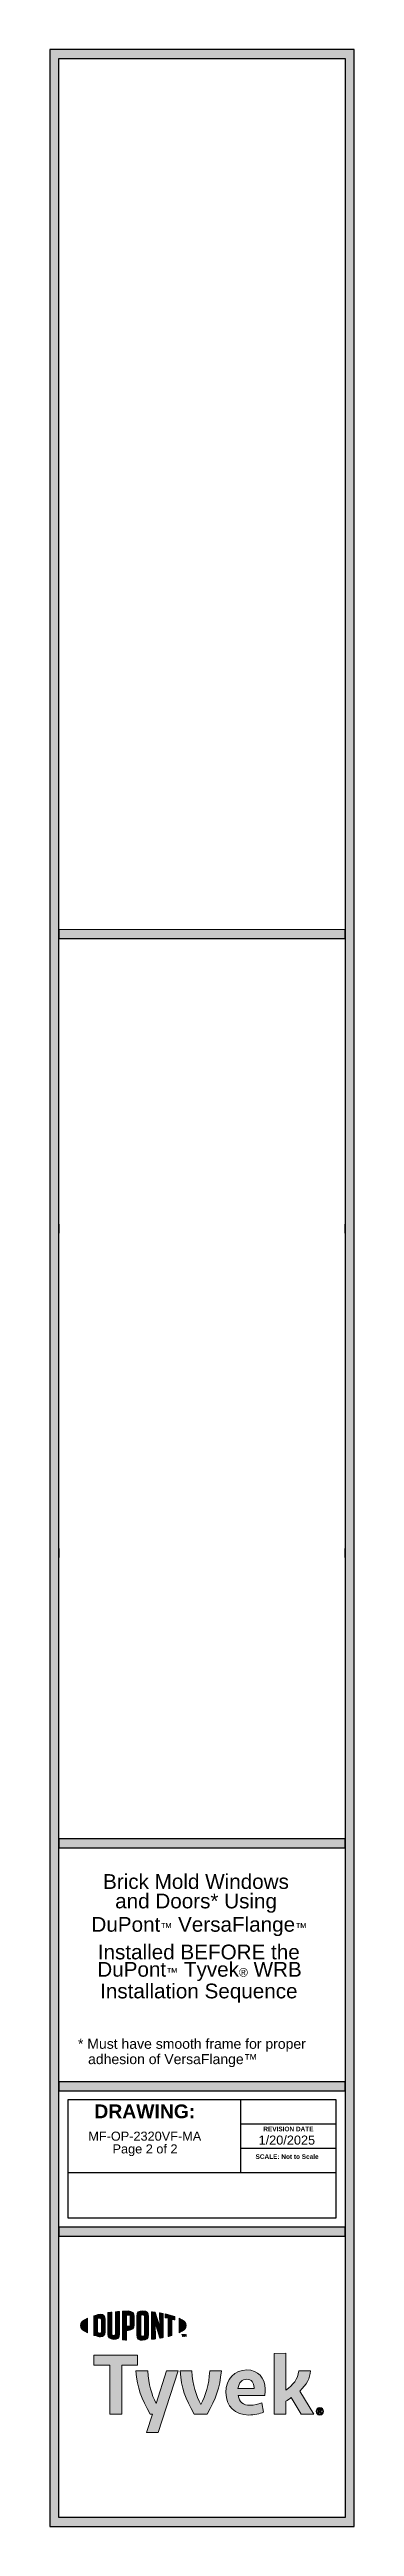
# Model space of a CAD drawing. Extents: x -1140 to 5605, y -816 to 2382.
# Drawn here: x 5304 to 5605, y -733 to 1724 of the extents above; entities that cross this region are included whole.
import ezdxf

# ---------------------------------------------------------------- set-up
doc = ezdxf.new("R2010")
doc.units = 0
doc.header["$MEASUREMENT"] = 0
for name, color, linetype, lineweight in [('0_0', 7, 'Continuous', 0), ('G-ANNO-TTLB', 7, 'Continuous', 0), ('G-ANNO-TTLB_1', 7, 'Continuous', 0)]:
    doc.layers.add(name, color=color, linetype=linetype, lineweight=lineweight)

# ---------------------------------------------------------------- blocks, each defined once
blk = doc.blocks.new('Block_10')
at = {"layer": 'G-ANNO-TTLB_1', "true_color": 0xe11b22, "transparency": 33554687}
h = blk.add_hatch(color=242, dxfattribs=at)
h.dxf.hatch_style = 2
edge = h.paths.add_edge_path()
edge.add_spline(control_points=[(5334, -533.9), (5334, -536.6), (5336.6, -539.1), (5341.1, -541.3), (5341.1, -541.3), (5341.1, -526.6), (5341.1, -526.6), (5336.6, -528.8), (5334, -531.2), (5334, -533.9)], knot_values=[0, 0, 0, 0, 1, 1, 1, 2, 2, 2, 3, 3, 3, 3], degree=3, periodic=0)
h = blk.add_hatch(color=242, dxfattribs=at)
h.dxf.hatch_style = 2
edge = h.paths.add_edge_path()
edge.add_spline(control_points=[(5354.8, -539.9), (5354.8, -541), (5354.1, -541.4), (5353.3, -541.4), (5352.7, -541.4), (5351.7, -541.2), (5350.9, -540.9), (5350.9, -540.9), (5350.9, -526.9), (5350.9, -526.9), (5351.7, -526.7), (5352.7, -526.5), (5353.3, -526.5), (5354.1, -526.5), (5354.8, -526.9), (5354.8, -528), (5354.8, -528), (5354.8, -539.9), (5354.8, -539.9)], knot_values=[0, 0, 0, 0, 1, 1, 1, 2, 2, 2, 3, 3, 3, 4, 4, 4, 5, 5, 5, 6, 6, 6, 6], degree=3, periodic=0)
edge = h.paths.add_edge_path()
edge.add_spline(control_points=[(5353.8, -522.8), (5352.6, -522.8), (5350.7, -523.2), (5347.4, -524.2), (5347.4, -524.2), (5347.4, -543.7), (5347.4, -543.7), (5350.3, -544.5), (5352.6, -545.1), (5353.8, -545.1), (5356.8, -545.1), (5358.4, -543.3), (5358.4, -540.4), (5358.4, -540.4), (5358.4, -527.5), (5358.4, -527.5), (5358.4, -524.6), (5356.8, -522.8), (5353.8, -522.8)], knot_values=[0, 0, 0, 0, 1, 1, 1, 2, 2, 2, 3, 3, 3, 4, 4, 4, 5, 5, 5, 6, 6, 6, 6], degree=3, periodic=0)
h = blk.add_hatch(color=242, dxfattribs=at)
h.dxf.hatch_style = 2
edge = h.paths.add_edge_path()
edge.add_spline(control_points=[(5368.6, -542.2), (5368.6, -543.3), (5368.2, -544), (5366.8, -543.8), (5365.4, -543.7), (5365.1, -543.1), (5365.1, -541.8), (5365.1, -541.8), (5365.1, -520.6), (5365.1, -520.6), (5364.1, -520.7), (5362.1, -521), (5361.2, -521.1), (5361.2, -521.1), (5361.2, -542.5), (5361.2, -542.5), (5361.2, -545.9), (5362.9, -547.2), (5366.8, -547.7), (5370.4, -548.1), (5372.6, -546.3), (5372.6, -542.5), (5372.6, -542.5), (5372.6, -519.9), (5372.6, -519.9), (5371.8, -520), (5369.4, -520.2), (5368.6, -520.3), (5368.6, -520.3), (5368.6, -542.2), (5368.6, -542.2)], knot_values=[0, 0, 0, 0, 1, 1, 1, 2, 2, 2, 3, 3, 3, 4, 4, 4, 5, 5, 5, 6, 6, 6, 7, 7, 7, 8, 8, 8, 9, 9, 9, 10, 10, 10, 10], degree=3, periodic=0)
h = blk.add_hatch(color=242, dxfattribs=at)
h.dxf.hatch_style = 2
edge = h.paths.add_edge_path()
edge.add_spline(control_points=[(5383.2, -532.9), (5383.2, -534.1), (5382.7, -534.7), (5381.1, -534.7), (5381.1, -534.7), (5379.7, -534.7), (5379.7, -534.7), (5379.7, -534.7), (5379.7, -523.5), (5379.7, -523.5), (5380.3, -523.5), (5380.7, -523.5), (5381, -523.5), (5382.8, -523.5), (5383.2, -524.1), (5383.2, -525.4), (5383.2, -525.4), (5383.2, -532.9), (5383.2, -532.9)], knot_values=[0, 0, 0, 0, 1, 1, 1, 2, 2, 2, 3, 3, 3, 4, 4, 4, 5, 5, 5, 6, 6, 6, 6], degree=3, periodic=0)
edge = h.paths.add_edge_path()
edge.add_spline(control_points=[(5381.3, -519.5), (5380.6, -519.5), (5378, -519.6), (5375.7, -519.7), (5375.7, -519.7), (5375.7, -548.2), (5375.7, -548.2), (5376.5, -548.2), (5378.6, -548.3), (5379.7, -548.3), (5379.7, -548.3), (5379.7, -538.7), (5379.7, -538.7), (5379.7, -538.7), (5381.3, -538.7), (5381.3, -538.7), (5385.5, -538.7), (5387.2, -536.8), (5387.2, -533.2), (5387.2, -533.2), (5387.2, -524.8), (5387.2, -524.8), (5387.2, -521.3), (5385.2, -519.5), (5381.3, -519.5)], knot_values=[0, 0, 0, 0, 1, 1, 1, 2, 2, 2, 3, 3, 3, 4, 4, 4, 5, 5, 5, 6, 6, 6, 7, 7, 7, 8, 8, 8, 8], degree=3, periodic=0)
h = blk.add_hatch(color=242, dxfattribs=at)
h.dxf.hatch_style = 2
edge = h.paths.add_edge_path()
edge.add_spline(control_points=[(5397.4, -542.8), (5397.4, -543.9), (5397.1, -544.5), (5395.6, -544.6), (5394.2, -544.6), (5393.8, -544), (5393.8, -542.8), (5393.8, -542.8), (5393.8, -525.1), (5393.8, -525.1), (5393.8, -523.9), (5394.2, -523.3), (5395.6, -523.3), (5397.1, -523.4), (5397.4, -524), (5397.4, -525.1), (5397.4, -525.1), (5397.4, -542.8), (5397.4, -542.8)], knot_values=[0, 0, 0, 0, 1, 1, 1, 2, 2, 2, 3, 3, 3, 4, 4, 4, 5, 5, 5, 6, 6, 6, 6], degree=3, periodic=0)
edge = h.paths.add_edge_path()
edge.add_spline(control_points=[(5395.6, -519.3), (5391.9, -519.2), (5389.7, -520.8), (5389.7, -524.5), (5389.7, -524.5), (5389.7, -543.1), (5389.7, -543.1), (5389.7, -547.1), (5391.7, -548.7), (5395.6, -548.6), (5399.5, -548.4), (5401.5, -546.9), (5401.5, -542.7), (5401.5, -542.7), (5401.5, -525), (5401.5, -525), (5401.5, -521), (5399.7, -519.5), (5395.6, -519.3)], knot_values=[0, 0, 0, 0, 1, 1, 1, 2, 2, 2, 3, 3, 3, 4, 4, 4, 5, 5, 5, 6, 6, 6, 6], degree=3, periodic=0)
h = blk.add_hatch(color=242, dxfattribs=at)
h.dxf.hatch_style = 2
edge = h.paths.add_edge_path()
edge.add_spline(control_points=[(5412.5, -535.2), (5412.5, -535.2), (5408.1, -520.7), (5408.1, -520.7), (5406.9, -520.6), (5405.5, -520.4), (5404.3, -520.3), (5404.3, -520.3), (5404.3, -547.6), (5404.3, -547.6), (5405.1, -547.5), (5407.1, -547.3), (5408.2, -547.2), (5408.2, -547.2), (5407.9, -531.1), (5407.9, -531.1), (5407.9, -531.1), (5412.5, -546.5), (5412.5, -546.5), (5413.5, -546.4), (5415, -546.1), (5416, -545.9), (5416, -545.9), (5416, -522), (5416, -522), (5415, -521.8), (5413.1, -521.5), (5412.3, -521.3), (5412.3, -521.3), (5412.5, -535.2), (5412.5, -535.2)], knot_values=[0, 0, 0, 0, 1, 1, 1, 2, 2, 2, 3, 3, 3, 4, 4, 4, 5, 5, 5, 6, 6, 6, 7, 7, 7, 8, 8, 8, 9, 9, 9, 10, 10, 10, 10], degree=3, periodic=0)
h = blk.add_hatch(color=242, dxfattribs=at)
h.dxf.hatch_style = 2
edge = h.paths.add_edge_path()
edge.add_spline(control_points=[(5417.9, -526.2), (5418.9, -526.3), (5419.9, -526.5), (5420.8, -526.7), (5420.8, -526.7), (5420.8, -544.9), (5420.8, -544.9), (5421.7, -544.7), (5423.3, -544.2), (5424.4, -543.9), (5424.4, -543.9), (5424.4, -527.6), (5424.4, -527.6), (5425.5, -527.9), (5426.4, -528.1), (5427.3, -528.4), (5427.3, -528.4), (5427.3, -524.9), (5427.3, -524.9), (5424.5, -523.9), (5421.5, -523.1), (5417.9, -522.4), (5417.9, -522.4), (5417.9, -526.2), (5417.9, -526.2)], knot_values=[0, 0, 0, 0, 1, 1, 1, 2, 2, 2, 3, 3, 3, 4, 4, 4, 5, 5, 5, 6, 6, 6, 7, 7, 7, 8, 8, 8, 8], degree=3, periodic=0)
h = blk.add_hatch(color=242, dxfattribs=at)
h.dxf.hatch_style = 2
edge = h.paths.add_edge_path()
edge.add_spline(control_points=[(5438.8, -533.9), (5438.8, -536.6), (5436.2, -539.1), (5431.6, -541.3), (5431.6, -541.3), (5431.6, -526.6), (5431.6, -526.6), (5436.2, -528.8), (5438.8, -531.2), (5438.8, -533.9)], knot_values=[0, 0, 0, 0, 1, 1, 1, 2, 2, 2, 3, 3, 3, 3], degree=3, periodic=0)
h = blk.add_hatch(color=242, dxfattribs=at)
h.dxf.hatch_style = 2
edge = h.paths.add_edge_path()
edge.add_spline(control_points=[(5436.7, -542.7), (5436.7, -542.7), (5437.1, -542.7), (5437.1, -542.7), (5437.1, -542.7), (5437.7, -543.7), (5437.7, -543.7), (5437.7, -543.7), (5438.4, -542.7), (5438.4, -542.7), (5438.4, -542.7), (5438.8, -542.7), (5438.8, -542.7), (5438.8, -542.7), (5438.8, -544.8), (5438.8, -544.8), (5438.8, -544.8), (5438.4, -544.8), (5438.4, -544.8), (5438.4, -544.8), (5438.4, -543.3), (5438.4, -543.3), (5438.4, -543.3), (5437.7, -544.3), (5437.7, -544.3), (5437.7, -544.3), (5437.7, -544.3), (5437.7, -544.3), (5437.7, -544.3), (5437, -543.3), (5437, -543.3), (5437, -543.3), (5437, -544.8), (5437, -544.8), (5437, -544.8), (5436.7, -544.8), (5436.7, -544.8), (5436.7, -544.8), (5436.7, -542.7), (5436.7, -542.7)], knot_values=[0, 0, 0, 0, 1, 1, 1, 2, 2, 2, 3, 3, 3, 4, 4, 4, 5, 5, 5, 6, 6, 6, 7, 7, 7, 8, 8, 8, 9, 9, 9, 10, 10, 10, 11, 11, 11, 12, 12, 12, 13, 13, 13, 13], degree=3, periodic=0)
edge = h.paths.add_edge_path()
edge.add_spline(control_points=[(5435.1, -543.1), (5435.1, -543.1), (5434.5, -543.1), (5434.5, -543.1), (5434.5, -543.1), (5434.5, -542.7), (5434.5, -542.7), (5434.5, -542.7), (5436.2, -542.7), (5436.2, -542.7), (5436.2, -542.7), (5436.2, -543.1), (5436.2, -543.1), (5436.2, -543.1), (5435.6, -543.1), (5435.6, -543.1), (5435.6, -543.1), (5435.6, -544.8), (5435.6, -544.8), (5435.6, -544.8), (5435.1, -544.8), (5435.1, -544.8), (5435.1, -544.8), (5435.1, -543.1), (5435.1, -543.1)], knot_values=[0, 0, 0, 0, 1, 1, 1, 2, 2, 2, 3, 3, 3, 4, 4, 4, 5, 5, 5, 6, 6, 6, 7, 7, 7, 8, 8, 8, 8], degree=3, periodic=0)
at = {"layer": 'G-ANNO-TTLB_1'}
for points, knots in [([(5334, -533.9), (5334, -536.6), (5336.6, -539.1), (5341.1, -541.3), (5341.1, -541.3), (5341.1, -526.6), (5341.1, -526.6), (5336.6, -528.8), (5334, -531.2), (5334, -533.9)], [0, 0, 0, 0, 1, 1, 1, 2, 2, 2, 3, 3, 3, 3]), ([(5353.8, -522.8), (5352.6, -522.8), (5350.7, -523.2), (5347.4, -524.2), (5347.4, -524.2), (5347.4, -543.7), (5347.4, -543.7), (5350.3, -544.5), (5352.6, -545.1), (5353.8, -545.1), (5356.8, -545.1), (5358.4, -543.3), (5358.4, -540.4), (5358.4, -540.4), (5358.4, -527.5), (5358.4, -527.5), (5358.4, -524.6), (5356.8, -522.8), (5353.8, -522.8)], [0, 0, 0, 0, 1, 1, 1, 2, 2, 2, 3, 3, 3, 4, 4, 4, 5, 5, 5, 6, 6, 6, 6]), ([(5354.8, -539.9), (5354.8, -541), (5354.1, -541.4), (5353.3, -541.4), (5352.7, -541.4), (5351.7, -541.2), (5350.9, -540.9), (5350.9, -540.9), (5350.9, -526.9), (5350.9, -526.9), (5351.7, -526.7), (5352.7, -526.5), (5353.3, -526.5), (5354.1, -526.5), (5354.8, -526.9), (5354.8, -528), (5354.8, -528), (5354.8, -539.9), (5354.8, -539.9)], [0, 0, 0, 0, 1, 1, 1, 2, 2, 2, 3, 3, 3, 4, 4, 4, 5, 5, 5, 6, 6, 6, 6]), ([(5368.6, -542.2), (5368.6, -543.3), (5368.2, -544), (5366.8, -543.8), (5365.4, -543.7), (5365.1, -543.1), (5365.1, -541.8), (5365.1, -541.8), (5365.1, -520.6), (5365.1, -520.6), (5364.1, -520.7), (5362.1, -521), (5361.2, -521.1), (5361.2, -521.1), (5361.2, -542.5), (5361.2, -542.5), (5361.2, -545.9), (5362.9, -547.2), (5366.8, -547.7), (5370.4, -548.1), (5372.6, -546.3), (5372.6, -542.5), (5372.6, -542.5), (5372.6, -519.9), (5372.6, -519.9), (5371.8, -520), (5369.4, -520.2), (5368.6, -520.3), (5368.6, -520.3), (5368.6, -542.2), (5368.6, -542.2)], [0, 0, 0, 0, 1, 1, 1, 2, 2, 2, 3, 3, 3, 4, 4, 4, 5, 5, 5, 6, 6, 6, 7, 7, 7, 8, 8, 8, 9, 9, 9, 10, 10, 10, 10]), ([(5381.3, -519.5), (5380.6, -519.5), (5378, -519.6), (5375.7, -519.7), (5375.7, -519.7), (5375.7, -548.2), (5375.7, -548.2), (5376.5, -548.2), (5378.6, -548.3), (5379.7, -548.3), (5379.7, -548.3), (5379.7, -538.7), (5379.7, -538.7), (5379.7, -538.7), (5381.3, -538.7), (5381.3, -538.7), (5385.5, -538.7), (5387.2, -536.8), (5387.2, -533.2), (5387.2, -533.2), (5387.2, -524.8), (5387.2, -524.8), (5387.2, -521.3), (5385.2, -519.5), (5381.3, -519.5)], [0, 0, 0, 0, 1, 1, 1, 2, 2, 2, 3, 3, 3, 4, 4, 4, 5, 5, 5, 6, 6, 6, 7, 7, 7, 8, 8, 8, 8]), ([(5383.2, -532.9), (5383.2, -534.1), (5382.7, -534.7), (5381.1, -534.7), (5381.1, -534.7), (5379.7, -534.7), (5379.7, -534.7), (5379.7, -534.7), (5379.7, -523.5), (5379.7, -523.5), (5380.3, -523.5), (5380.7, -523.5), (5381, -523.5), (5382.8, -523.5), (5383.2, -524.1), (5383.2, -525.4), (5383.2, -525.4), (5383.2, -532.9), (5383.2, -532.9)], [0, 0, 0, 0, 1, 1, 1, 2, 2, 2, 3, 3, 3, 4, 4, 4, 5, 5, 5, 6, 6, 6, 6]), ([(5395.6, -519.3), (5391.9, -519.2), (5389.7, -520.8), (5389.7, -524.5), (5389.7, -524.5), (5389.7, -543.1), (5389.7, -543.1), (5389.7, -547.1), (5391.7, -548.7), (5395.6, -548.6), (5399.5, -548.4), (5401.5, -546.9), (5401.5, -542.7), (5401.5, -542.7), (5401.5, -525), (5401.5, -525), (5401.5, -521), (5399.7, -519.5), (5395.6, -519.3)], [0, 0, 0, 0, 1, 1, 1, 2, 2, 2, 3, 3, 3, 4, 4, 4, 5, 5, 5, 6, 6, 6, 6]), ([(5397.4, -542.8), (5397.4, -543.9), (5397.1, -544.5), (5395.6, -544.6), (5394.2, -544.6), (5393.8, -544), (5393.8, -542.8), (5393.8, -542.8), (5393.8, -525.1), (5393.8, -525.1), (5393.8, -523.9), (5394.2, -523.3), (5395.6, -523.3), (5397.1, -523.4), (5397.4, -524), (5397.4, -525.1), (5397.4, -525.1), (5397.4, -542.8), (5397.4, -542.8)], [0, 0, 0, 0, 1, 1, 1, 2, 2, 2, 3, 3, 3, 4, 4, 4, 5, 5, 5, 6, 6, 6, 6]), ([(5412.5, -535.2), (5412.5, -535.2), (5408.1, -520.7), (5408.1, -520.7), (5406.9, -520.6), (5405.5, -520.4), (5404.3, -520.3), (5404.3, -520.3), (5404.3, -547.6), (5404.3, -547.6), (5405.1, -547.5), (5407.1, -547.3), (5408.2, -547.2), (5408.2, -547.2), (5407.9, -531.1), (5407.9, -531.1), (5407.9, -531.1), (5412.5, -546.5), (5412.5, -546.5), (5413.5, -546.4), (5415, -546.1), (5416, -545.9), (5416, -545.9), (5416, -522), (5416, -522), (5415, -521.8), (5413.1, -521.5), (5412.3, -521.3), (5412.3, -521.3), (5412.5, -535.2), (5412.5, -535.2)], [0, 0, 0, 0, 1, 1, 1, 2, 2, 2, 3, 3, 3, 4, 4, 4, 5, 5, 5, 6, 6, 6, 7, 7, 7, 8, 8, 8, 9, 9, 9, 10, 10, 10, 10]), ([(5417.9, -526.2), (5418.9, -526.3), (5419.9, -526.5), (5420.8, -526.7), (5420.8, -526.7), (5420.8, -544.9), (5420.8, -544.9), (5421.7, -544.7), (5423.3, -544.2), (5424.4, -543.9), (5424.4, -543.9), (5424.4, -527.6), (5424.4, -527.6), (5425.5, -527.9), (5426.4, -528.1), (5427.3, -528.4), (5427.3, -528.4), (5427.3, -524.9), (5427.3, -524.9), (5424.5, -523.9), (5421.5, -523.1), (5417.9, -522.4), (5417.9, -522.4), (5417.9, -526.2), (5417.9, -526.2)], [0, 0, 0, 0, 1, 1, 1, 2, 2, 2, 3, 3, 3, 4, 4, 4, 5, 5, 5, 6, 6, 6, 7, 7, 7, 8, 8, 8, 8]), ([(5438.8, -533.9), (5438.8, -536.6), (5436.2, -539.1), (5431.6, -541.3), (5431.6, -541.3), (5431.6, -526.6), (5431.6, -526.6), (5436.2, -528.8), (5438.8, -531.2), (5438.8, -533.9)], [0, 0, 0, 0, 1, 1, 1, 2, 2, 2, 3, 3, 3, 3]), ([(5435.1, -543.1), (5435.1, -543.1), (5434.5, -543.1), (5434.5, -543.1), (5434.5, -543.1), (5434.5, -542.7), (5434.5, -542.7), (5434.5, -542.7), (5436.2, -542.7), (5436.2, -542.7), (5436.2, -542.7), (5436.2, -543.1), (5436.2, -543.1), (5436.2, -543.1), (5435.6, -543.1), (5435.6, -543.1), (5435.6, -543.1), (5435.6, -544.8), (5435.6, -544.8), (5435.6, -544.8), (5435.1, -544.8), (5435.1, -544.8), (5435.1, -544.8), (5435.1, -543.1), (5435.1, -543.1)], [0, 0, 0, 0, 1, 1, 1, 2, 2, 2, 3, 3, 3, 4, 4, 4, 5, 5, 5, 6, 6, 6, 7, 7, 7, 8, 8, 8, 8]), ([(5436.7, -542.7), (5436.7, -542.7), (5437.1, -542.7), (5437.1, -542.7), (5437.1, -542.7), (5437.7, -543.7), (5437.7, -543.7), (5437.7, -543.7), (5438.4, -542.7), (5438.4, -542.7), (5438.4, -542.7), (5438.8, -542.7), (5438.8, -542.7), (5438.8, -542.7), (5438.8, -544.8), (5438.8, -544.8), (5438.8, -544.8), (5438.4, -544.8), (5438.4, -544.8), (5438.4, -544.8), (5438.4, -543.3), (5438.4, -543.3), (5438.4, -543.3), (5437.7, -544.3), (5437.7, -544.3), (5437.7, -544.3), (5437.7, -544.3), (5437.7, -544.3), (5437.7, -544.3), (5437, -543.3), (5437, -543.3), (5437, -543.3), (5437, -544.8), (5437, -544.8), (5437, -544.8), (5436.7, -544.8), (5436.7, -544.8), (5436.7, -544.8), (5436.7, -542.7), (5436.7, -542.7)], [0, 0, 0, 0, 1, 1, 1, 2, 2, 2, 3, 3, 3, 4, 4, 4, 5, 5, 5, 6, 6, 6, 7, 7, 7, 8, 8, 8, 9, 9, 9, 10, 10, 10, 11, 11, 11, 12, 12, 12, 13, 13, 13, 13])]:
    blk.add_open_spline(points, degree=3, knots=knots, dxfattribs=at)
blk = doc.blocks.new('Block_14')
at = {"layer": 'G-ANNO-TTLB_1', "true_color": 0x17477e, "transparency": 33554687}
h = blk.add_hatch(color=156, dxfattribs=at)
h.dxf.hatch_style = 2
h.paths.add_polyline_path([(5390.4, -563.2), (5347.4, -563.2), (5347.4, -573.4), (5363, -573.4), (5363, -621.7), (5374.9, -621.7), (5374.9, -573.4), (5390.4, -573.4)])
h = blk.add_hatch(color=156, dxfattribs=at)
h.dxf.hatch_style = 2
edge = h.paths.add_edge_path()
edge.add_spline(control_points=[(5551, -598.9), (5551, -598.9), (5564.9, -621.7), (5564.9, -621.7), (5564.9, -621.7), (5552.3, -621.7), (5552.3, -621.7), (5552.3, -621.7), (5542.7, -605.4), (5542.7, -605.4), (5541, -606.6), (5539.1, -607.9), (5537.1, -609.1), (5537.1, -609.1), (5537.1, -621.7), (5537.1, -621.7), (5537.1, -621.7), (5525.6, -621.7), (5525.6, -621.7), (5525.6, -621.7), (5525.6, -561.8), (5525.6, -561.8), (5525.6, -561.8), (5537.1, -561.2), (5537.1, -561.2), (5537.1, -561.2), (5537.1, -598), (5537.1, -598), (5545, -592.9), (5548.8, -587.1), (5550.2, -579), (5550.2, -579), (5561.6, -579), (5561.6, -579), (5561.3, -586.2), (5557.7, -592.6), (5551, -598.9)], knot_values=[0, 0, 0, 0, 1, 1, 1, 2, 2, 2, 3, 3, 3, 4, 4, 4, 5, 5, 5, 6, 6, 6, 7, 7, 7, 8, 8, 8, 9, 9, 9, 10, 10, 10, 11, 11, 11, 12, 12, 12, 12], degree=3, periodic=0)
h = blk.add_hatch(color=156, dxfattribs=at)
h.dxf.hatch_style = 2
edge = h.paths.add_edge_path()
edge.add_spline(control_points=[(5461.9, -579), (5461.2, -593.3), (5458, -602.9), (5453.1, -612.4), (5448.3, -602.9), (5445.2, -593.3), (5444.3, -579), (5444.3, -579), (5432.7, -579), (5432.7, -579), (5434, -595.8), (5437.7, -606.5), (5446.7, -621.7), (5446.7, -621.7), (5459.5, -621.7), (5459.5, -621.7), (5468.2, -606.5), (5471.8, -595.8), (5473.5, -579), (5473.5, -579), (5461.9, -579), (5461.9, -579)], knot_values=[0, 0, 0, 0, 1, 1, 1, 2, 2, 2, 3, 3, 3, 4, 4, 4, 5, 5, 5, 6, 6, 6, 7, 7, 7, 7], degree=3, periodic=0)
h = blk.add_hatch(color=156, dxfattribs=at)
h.dxf.hatch_style = 2
edge = h.paths.add_edge_path()
edge.add_spline(control_points=[(5489.9, -596.3), (5489.9, -596.3), (5505.8, -596.3), (5505.8, -596.3), (5505.8, -596.3), (5505.8, -595.3), (5505.8, -595.3), (5505.8, -590.6), (5503.3, -587.2), (5498.7, -587.2), (5493.9, -587.2), (5490.7, -590.6), (5489.9, -596.3)], knot_values=[0, 0, 0, 0, 1, 1, 1, 2, 2, 2, 3, 3, 3, 4, 4, 4, 4], degree=3, periodic=0)
edge = h.paths.add_edge_path()
edge.add_spline(control_points=[(5515.2, -619.8), (5511.6, -621.5), (5506.1, -622.7), (5500.6, -622.7), (5487.2, -622.7), (5478, -614.1), (5478, -600.3), (5478, -587), (5486.4, -578), (5498.7, -578), (5509.6, -578), (5516.8, -585.7), (5516.8, -596.9), (5516.8, -599.4), (5516.7, -601.6), (5516.5, -603.3), (5516.5, -603.3), (5490.1, -603.3), (5490.1, -603.3), (5491.2, -610), (5495.1, -613), (5501.8, -613), (5505.9, -613), (5509.8, -612.1), (5513.4, -610.5), (5513.4, -610.5), (5515.2, -619.8), (5515.2, -619.8)], knot_values=[0, 0, 0, 0, 1, 1, 1, 2, 2, 2, 3, 3, 3, 4, 4, 4, 5, 5, 5, 6, 6, 6, 7, 7, 7, 8, 8, 8, 9, 9, 9, 9], degree=3, periodic=0)
at = {"layer": 'G-ANNO-TTLB_1'}
blk.add_lwpolyline([(5390.4, -563.2), (5347.4, -563.2), (5347.4, -573.4), (5363, -573.4), (5363, -621.7), (5374.9, -621.7), (5374.9, -573.4), (5390.4, -573.4)], close=True, dxfattribs=at)
for points, knots in [([(5551, -598.9), (5551, -598.9), (5564.9, -621.7), (5564.9, -621.7), (5564.9, -621.7), (5552.3, -621.7), (5552.3, -621.7), (5552.3, -621.7), (5542.7, -605.4), (5542.7, -605.4), (5541, -606.6), (5539.1, -607.9), (5537.1, -609.1), (5537.1, -609.1), (5537.1, -621.7), (5537.1, -621.7), (5537.1, -621.7), (5525.6, -621.7), (5525.6, -621.7), (5525.6, -621.7), (5525.6, -561.8), (5525.6, -561.8), (5525.6, -561.8), (5537.1, -561.2), (5537.1, -561.2), (5537.1, -561.2), (5537.1, -598), (5537.1, -598), (5545, -592.9), (5548.8, -587.1), (5550.2, -579), (5550.2, -579), (5561.6, -579), (5561.6, -579), (5561.3, -586.2), (5557.7, -592.6), (5551, -598.9)], [0, 0, 0, 0, 1, 1, 1, 2, 2, 2, 3, 3, 3, 4, 4, 4, 5, 5, 5, 6, 6, 6, 7, 7, 7, 8, 8, 8, 9, 9, 9, 10, 10, 10, 11, 11, 11, 12, 12, 12, 12]), ([(5461.9, -579), (5461.2, -593.3), (5458, -602.9), (5453.1, -612.4), (5448.3, -602.9), (5445.2, -593.3), (5444.3, -579), (5444.3, -579), (5432.7, -579), (5432.7, -579), (5434, -595.8), (5437.7, -606.5), (5446.7, -621.7), (5446.7, -621.7), (5459.5, -621.7), (5459.5, -621.7), (5468.2, -606.5), (5471.8, -595.8), (5473.5, -579), (5473.5, -579), (5461.9, -579), (5461.9, -579)], [0, 0, 0, 0, 1, 1, 1, 2, 2, 2, 3, 3, 3, 4, 4, 4, 5, 5, 5, 6, 6, 6, 7, 7, 7, 7]), ([(5515.2, -619.8), (5511.6, -621.5), (5506.1, -622.7), (5500.6, -622.7), (5487.2, -622.7), (5478, -614.1), (5478, -600.3), (5478, -587), (5486.4, -578), (5498.7, -578), (5509.6, -578), (5516.8, -585.7), (5516.8, -596.9), (5516.8, -599.4), (5516.7, -601.6), (5516.5, -603.3), (5516.5, -603.3), (5490.1, -603.3), (5490.1, -603.3), (5491.2, -610), (5495.1, -613), (5501.8, -613), (5505.9, -613), (5509.8, -612.1), (5513.4, -610.5), (5513.4, -610.5), (5515.2, -619.8), (5515.2, -619.8)], [0, 0, 0, 0, 1, 1, 1, 2, 2, 2, 3, 3, 3, 4, 4, 4, 5, 5, 5, 6, 6, 6, 7, 7, 7, 8, 8, 8, 9, 9, 9, 9]), ([(5489.9, -596.3), (5489.9, -596.3), (5505.8, -596.3), (5505.8, -596.3), (5505.8, -596.3), (5505.8, -595.3), (5505.8, -595.3), (5505.8, -590.6), (5503.3, -587.2), (5498.7, -587.2), (5493.9, -587.2), (5490.7, -590.6), (5489.9, -596.3)], [0, 0, 0, 0, 1, 1, 1, 2, 2, 2, 3, 3, 3, 4, 4, 4, 4])]:
    blk.add_open_spline(points, degree=3, knots=knots, dxfattribs=at)
blk = doc.blocks.new('Block_13')
at = {"layer": 'G-ANNO-TTLB_1', "true_color": 0x17477e, "transparency": 33554687}
h = blk.add_hatch(color=156, dxfattribs=at)
h.dxf.hatch_style = 2
edge = h.paths.add_edge_path()
edge.add_spline(control_points=[(5419.1, -579), (5419.1, -579), (5408.8, -611.1), (5408.8, -611.1), (5404.4, -602.1), (5401.5, -592.6), (5400.7, -579), (5400.7, -579), (5389, -579), (5389, -579), (5390.3, -595.8), (5394.1, -606.5), (5403.1, -621.7), (5403.1, -621.7), (5405.4, -621.7), (5405.4, -621.7), (5405.4, -621.7), (5399.5, -640), (5399.5, -640), (5399.5, -640), (5411, -640), (5411, -640), (5411, -640), (5430.7, -579), (5430.7, -579), (5430.7, -579), (5419.1, -579), (5419.1, -579)], knot_values=[0, 0, 0, 0, 1, 1, 1, 2, 2, 2, 3, 3, 3, 4, 4, 4, 5, 5, 5, 6, 6, 6, 7, 7, 7, 8, 8, 8, 9, 9, 9, 9], degree=3, periodic=0)
at = {"layer": 'G-ANNO-TTLB_1'}
blk.add_open_spline([(5419.1, -579), (5419.1, -579), (5408.8, -611.1), (5408.8, -611.1), (5404.4, -602.1), (5401.5, -592.6), (5400.7, -579), (5400.7, -579), (5389, -579), (5389, -579), (5390.3, -595.8), (5394.1, -606.5), (5403.1, -621.7), (5403.1, -621.7), (5405.4, -621.7), (5405.4, -621.7), (5405.4, -621.7), (5399.5, -640), (5399.5, -640), (5399.5, -640), (5411, -640), (5411, -640), (5411, -640), (5430.7, -579), (5430.7, -579), (5430.7, -579), (5419.1, -579), (5419.1, -579)], degree=3, knots=[0, 0, 0, 0, 1, 1, 1, 2, 2, 2, 3, 3, 3, 4, 4, 4, 5, 5, 5, 6, 6, 6, 7, 7, 7, 8, 8, 8, 9, 9, 9, 9], dxfattribs=at)
blk.add_blockref('Block_14', (0, 0), dxfattribs=at)
blk = doc.blocks.new('Block_15')
at = {"layer": 'G-ANNO-TTLB_1', "true_color": 0x17477e, "transparency": 33554687}
h = blk.add_hatch(color=156, dxfattribs=at)
h.dxf.hatch_style = 2
edge = h.paths.add_edge_path()
edge.add_spline(control_points=[(5570.4, -617.7), (5570.4, -617.7), (5570.4, -618.8), (5570.4, -618.8), (5570.4, -618.8), (5570.9, -618.8), (5570.9, -618.8), (5571.3, -618.8), (5571.6, -618.7), (5571.6, -618.3), (5571.6, -617.9), (5571.3, -617.7), (5570.9, -617.7), (5570.9, -617.7), (5570.4, -617.7), (5570.4, -617.7)], knot_values=[0, 0, 0, 0, 1, 1, 1, 2, 2, 2, 3, 3, 3, 4, 4, 4, 5, 5, 5, 5], degree=3, periodic=0)
edge = h.paths.add_edge_path()
edge.add_spline(control_points=[(5569.6, -617), (5569.6, -617), (5570.9, -617), (5570.9, -617), (5571.9, -617), (5572.4, -617.5), (5572.4, -618.3), (5572.4, -618.8), (5572.1, -619.2), (5571.6, -619.4), (5571.9, -619.8), (5572.2, -620.3), (5572.6, -620.8), (5572.6, -620.8), (5571.7, -620.8), (5571.7, -620.8), (5571.3, -620.4), (5571, -619.9), (5570.8, -619.5), (5570.8, -619.5), (5570.4, -619.5), (5570.4, -619.5), (5570.4, -619.5), (5570.4, -620.8), (5570.4, -620.8), (5570.4, -620.8), (5569.6, -620.8), (5569.6, -620.8), (5569.6, -620.8), (5569.6, -617), (5569.6, -617)], knot_values=[0, 0, 0, 0, 1, 1, 1, 2, 2, 2, 3, 3, 3, 4, 4, 4, 5, 5, 5, 6, 6, 6, 7, 7, 7, 8, 8, 8, 9, 9, 9, 10, 10, 10, 10], degree=3, periodic=0)
edge = h.paths.add_edge_path()
edge.add_spline(control_points=[(5570.9, -616.1), (5569.1, -616.1), (5568.1, -617.1), (5568.1, -619), (5568.1, -620.9), (5569.1, -621.9), (5570.9, -621.9), (5572.7, -621.9), (5573.8, -620.9), (5573.8, -619), (5573.8, -617.1), (5572.7, -616.1), (5570.9, -616.1)], knot_values=[0, 0, 0, 0, 1, 1, 1, 2, 2, 2, 3, 3, 3, 4, 4, 4, 4], degree=3, periodic=0)
edge = h.paths.add_edge_path()
edge.add_spline(control_points=[(5570.9, -615.3), (5573.1, -615.3), (5574.6, -616.7), (5574.6, -619), (5574.6, -621.2), (5573.1, -622.7), (5570.9, -622.7), (5568.6, -622.7), (5567.2, -621.2), (5567.2, -619), (5567.2, -616.7), (5568.7, -615.3), (5570.9, -615.3)], knot_values=[0, 0, 0, 0, 1, 1, 1, 2, 2, 2, 3, 3, 3, 4, 4, 4, 4], degree=3, periodic=0)
at = {"layer": 'G-ANNO-TTLB_1'}
for points, knots in [([(5570.9, -615.3), (5573.1, -615.3), (5574.6, -616.7), (5574.6, -619), (5574.6, -621.2), (5573.1, -622.7), (5570.9, -622.7), (5568.6, -622.7), (5567.2, -621.2), (5567.2, -619), (5567.2, -616.7), (5568.7, -615.3), (5570.9, -615.3)], [0, 0, 0, 0, 1, 1, 1, 2, 2, 2, 3, 3, 3, 4, 4, 4, 4]), ([(5570.9, -616.1), (5569.1, -616.1), (5568.1, -617.1), (5568.1, -619), (5568.1, -620.9), (5569.1, -621.9), (5570.9, -621.9), (5572.7, -621.9), (5573.8, -620.9), (5573.8, -619), (5573.8, -617.1), (5572.7, -616.1), (5570.9, -616.1)], [0, 0, 0, 0, 1, 1, 1, 2, 2, 2, 3, 3, 3, 4, 4, 4, 4]), ([(5569.6, -617), (5569.6, -617), (5570.9, -617), (5570.9, -617), (5571.9, -617), (5572.4, -617.5), (5572.4, -618.3), (5572.4, -618.8), (5572.1, -619.2), (5571.6, -619.4), (5571.9, -619.8), (5572.2, -620.3), (5572.6, -620.8), (5572.6, -620.8), (5571.7, -620.8), (5571.7, -620.8), (5571.3, -620.4), (5571, -619.9), (5570.8, -619.5), (5570.8, -619.5), (5570.4, -619.5), (5570.4, -619.5), (5570.4, -619.5), (5570.4, -620.8), (5570.4, -620.8), (5570.4, -620.8), (5569.6, -620.8), (5569.6, -620.8), (5569.6, -620.8), (5569.6, -617), (5569.6, -617)], [0, 0, 0, 0, 1, 1, 1, 2, 2, 2, 3, 3, 3, 4, 4, 4, 5, 5, 5, 6, 6, 6, 7, 7, 7, 8, 8, 8, 9, 9, 9, 10, 10, 10, 10]), ([(5570.4, -617.7), (5570.4, -617.7), (5570.4, -618.8), (5570.4, -618.8), (5570.4, -618.8), (5570.9, -618.8), (5570.9, -618.8), (5571.3, -618.8), (5571.6, -618.7), (5571.6, -618.3), (5571.6, -617.9), (5571.3, -617.7), (5570.9, -617.7), (5570.9, -617.7), (5570.4, -617.7), (5570.4, -617.7)], [0, 0, 0, 0, 1, 1, 1, 2, 2, 2, 3, 3, 3, 4, 4, 4, 5, 5, 5, 5])]:
    blk.add_open_spline(points, degree=3, knots=knots, dxfattribs=at)
blk = doc.blocks.new('Block_12')
at = {"layer": 'G-ANNO-TTLB_1'}
for name in ['Block_13', 'Block_15']:
    blk.add_blockref(name, (0, 0), dxfattribs=at)
blk = doc.blocks.new('Block_11')
at = {"layer": 'G-ANNO-TTLB_1'}
blk.add_blockref('Block_12', (0, 0), dxfattribs=at)
blk = doc.blocks.new('Block_9')
at = {"layer": 'G-ANNO-TTLB_1'}
for name in ['Block_10', 'Block_11']:
    blk.add_blockref(name, (0, 0), dxfattribs=at)

msp = doc.modelspace()

# ---------------------------------------------------------------- hatches: boundary and pattern name
at = {"layer": 'G-ANNO-TTLB', "true_color": 0xff00ff, "transparency": 33554687}
h = msp.add_hatch(color=6, dxfattribs=at)
edge = h.paths.add_edge_path()
edge.add_spline(control_points=[(5605, 1723.8), (5605, 1723.8), (5605, -733.2), (5605, -733.2), (5605, -733.2), (5303.6, -733.2), (5303.6, -733.2), (5303.6, -733.2), (5303.6, 1723.8), (5303.6, 1723.8), (5303.6, 1723.8), (5605, 1723.8), (5605, 1723.8)], knot_values=[0, 0, 0, 0, 1, 1, 1, 2, 2, 2, 3, 3, 3, 4, 4, 4, 4], degree=3, periodic=0)
edge = h.paths.add_edge_path()
edge.add_spline(control_points=[(5596, 1714.8), (5596, 1714.8), (5312.6, 1714.8), (5312.6, 1714.8), (5312.6, 1714.8), (5312.6, -724.2), (5312.6, -724.2), (5312.6, -724.2), (5596, -724.2), (5596, -724.2), (5596, -724.2), (5596, 1714.8), (5596, 1714.8)], knot_values=[0, 0, 0, 0, 1, 1, 1, 2, 2, 2, 3, 3, 3, 4, 4, 4, 4], degree=3, periodic=0)
edge.add_line((5596, 1714.8), (5596, 1714.8))
for points in [[(5596, 841.9), (5312.6, 841.9), (5312.6, 850.9), (5596, 850.9)], [(5596, -60), (5312.6, -60), (5312.6, -51), (5596, -51)], [(5596, -301.2), (5312.6, -301.2), (5312.6, -292.2), (5596, -292.2)], [(5596, -445.2), (5312.6, -445.2), (5312.6, -436.2), (5596, -436.2)]]:
    msp.add_hatch(color=6, dxfattribs=at).paths.add_polyline_path(points)

# ---------------------------------------------------------------- linework, layer by layer
at = {"layer": 'G-ANNO-TTLB', "color": 6, "lineweight": 30, "true_color": 0xff00ff}
for p, q in [((5605, 1723.8), (5303.6, 1723.8)), ((5303.6, 1723.8), (5303.6, -733.2)), ((5605, -733.2), (5605, 1723.8)), ((5312.6, -724.2), (5312.6, 1714.8)), ((5312.6, 1714.8), (5596, 1714.8)), ((5596, 1714.8), (5596, -724.2)), ((5312.6, 850.9), (5312.6, 841.9)), ((5312.6, 841.9), (5596, 841.9)), ((5596, 841.9), (5596, 850.9)), ((5312.6, 558.5), (5312.6, 549.5)), ((5596, 549.5), (5596, 558.5)), ((5312.6, 237), (5312.6, 228)), ((5596, 228), (5596, 237)), ((5596, -51), (5312.6, -51)), ((5312.6, -51), (5312.6, -60)), ((5312.6, -60), (5596, -60)), ((5596, -60), (5596, -51)), ((5596, -292.2), (5312.6, -292.2)), ((5312.6, -292.2), (5312.6, -301.2)), ((5596, -301.2), (5596, -292.2)), ((5312.6, -301.2), (5596, -301.2)), ((5587, -310.2), (5321.6, -310.2)), ((5321.6, -310.2), (5321.6, -427.2)), ((5492.6, -382.2), (5492.6, -310.2)), ((5587, -427.2), (5587, -310.2)), ((5587, -334.2), (5492.6, -334.2)), ((5587, -358.2), (5492.6, -358.2)), ((5321.6, -382.2), (5587, -382.2)), ((5596, -436.2), (5312.6, -436.2)), ((5312.6, -436.2), (5312.6, -445.2)), ((5321.6, -427.2), (5587, -427.2)), ((5596, -445.2), (5596, -436.2)), ((5312.6, -445.2), (5596, -445.2)), ((5303.6, -733.2), (5605, -733.2)), ((5596, -724.2), (5312.6, -724.2))]:
    msp.add_line(p, q, dxfattribs=at)
at = {"layer": 'G-ANNO-TTLB'}
for points in [[(5596, 841.9), (5312.6, 841.9), (5312.6, 850.9), (5596, 850.9)], [(5596, -60), (5312.6, -60), (5312.6, -51), (5596, -51)], [(5596, -301.2), (5312.6, -301.2), (5312.6, -292.2), (5596, -292.2)], [(5596, -445.2), (5312.6, -445.2), (5312.6, -436.2), (5596, -436.2)]]:
    msp.add_lwpolyline(points, close=True, dxfattribs=at)
for points in [[(5605, 1723.8), (5605, 1723.8), (5605, -733.2), (5605, -733.2), (5605, -733.2), (5303.6, -733.2), (5303.6, -733.2), (5303.6, -733.2), (5303.6, 1723.8), (5303.6, 1723.8), (5303.6, 1723.8), (5605, 1723.8), (5605, 1723.8)], [(5596, 1714.8), (5596, 1714.8), (5312.6, 1714.8), (5312.6, 1714.8), (5312.6, 1714.8), (5312.6, -724.2), (5312.6, -724.2), (5312.6, -724.2), (5596, -724.2), (5596, -724.2), (5596, -724.2), (5596, 1714.8), (5596, 1714.8)]]:
    msp.add_open_spline(points, degree=3, knots=[0, 0, 0, 0, 1, 1, 1, 2, 2, 2, 3, 3, 3, 4, 4, 4, 4], dxfattribs=at)

# ---------------------------------------------------------------- block references
at = {"layer": 'G-ANNO-TTLB_1'}
msp.add_blockref('Block_9', (0, 0), dxfattribs=at)

# ---------------------------------------------------------------- texts
at = {"layer": '0_0', "char_height": 0.2, "attachment_point": 7}
for s, insert in [('\\C18;\\c0;\\FArial|b0|i0|c1;\\H14.625000;\\W1.000000;Brick Mold Windows ', (5356.4, -101)), ('\\C18;\\c0;\\FArial|b0|i0|c1;\\H14.625000;\\W1.000000;and Doors* Using ', (5368.4, -124.5)), ('\\C18;\\c0;\\FArial|b0|i0|c1;\\H14.625000;\\W1.000000;DuPont\\H8.526375;™\\H14.625000; VersaFlange\\H8.526375;™', (5344.9, -147.7)), ('\\C18;\\c0;\\FArial|b0|i0|c1;\\H14.625000;\\W1.000000;Installed BEFORE the', (5351.2, -170.9)), ('\\C18;\\c0;\\FArial|b0|i0|c1;\\H14.625000;\\W1.000000;DuPont\\H8.526375;™\\H14.625000; Tyvek\\H8.526375;®\\H14.625000; WRB', (5350.7, -192.3)), ('\\C18;\\c0;\\FArial|b0|i0|c1;\\H14.625000;\\W1.000000;Installation Sequence', (5353.5, -213.8)), ('\\C18;\\c0;\\FArial|b0|i0|c1;\\H9.912000;\\W1.000000;* Must have smooth frame for proper  ', (5331.6, -262.4)), ('\\C18;\\c0;\\FArial|b0|i0|c1;\\H9.912000;\\W1.000000;adhesion of VersaFlange™', (5341.6, -277.6))]:
    msp.add_mtext(s, dxfattribs=dict(at, insert=insert))
at = {"layer": 'G-ANNO-TTLB', "char_height": 0.2, "attachment_point": 7}
for s, insert in [('\\C18;\\c0;\\FArial Bold|b1|i0|c1;\\H13.699205;\\W1.000000;DRAWING:', (5347.8, -328.5)), ('\\C18;\\c0;\\FArial|b0|i0|c1;\\H8.999997;\\W1.000000;MF-OP-2320VF-MA', (5341.8, -350.7)), ('\\C18;\\c0;\\FArial Bold|b1|i0|c1;\\H4.566402;\\W1.000000;REVISION DATE', (5515, -341.3)), ('\\C18;\\c0;\\FArial|b0|i0|c1;\\H8.999997;\\W1.000000;Page 2 of 2', (5365.8, -365.9)), ('\\C18;\\c0;\\FArial Bold|b1|i0|c1;\\H4.566402;\\W1.000000;SCALE: Not to Scale', (5507.3, -368.7)), ('\\C18;\\c0;\\FArial|b0|i0|c1;\\H8.999997;\\W1.000000;1/20/2025', (5510.3, -354.6))]:
    msp.add_mtext(s, dxfattribs=dict(at, insert=insert))

doc.saveas('drawing.dxf')
